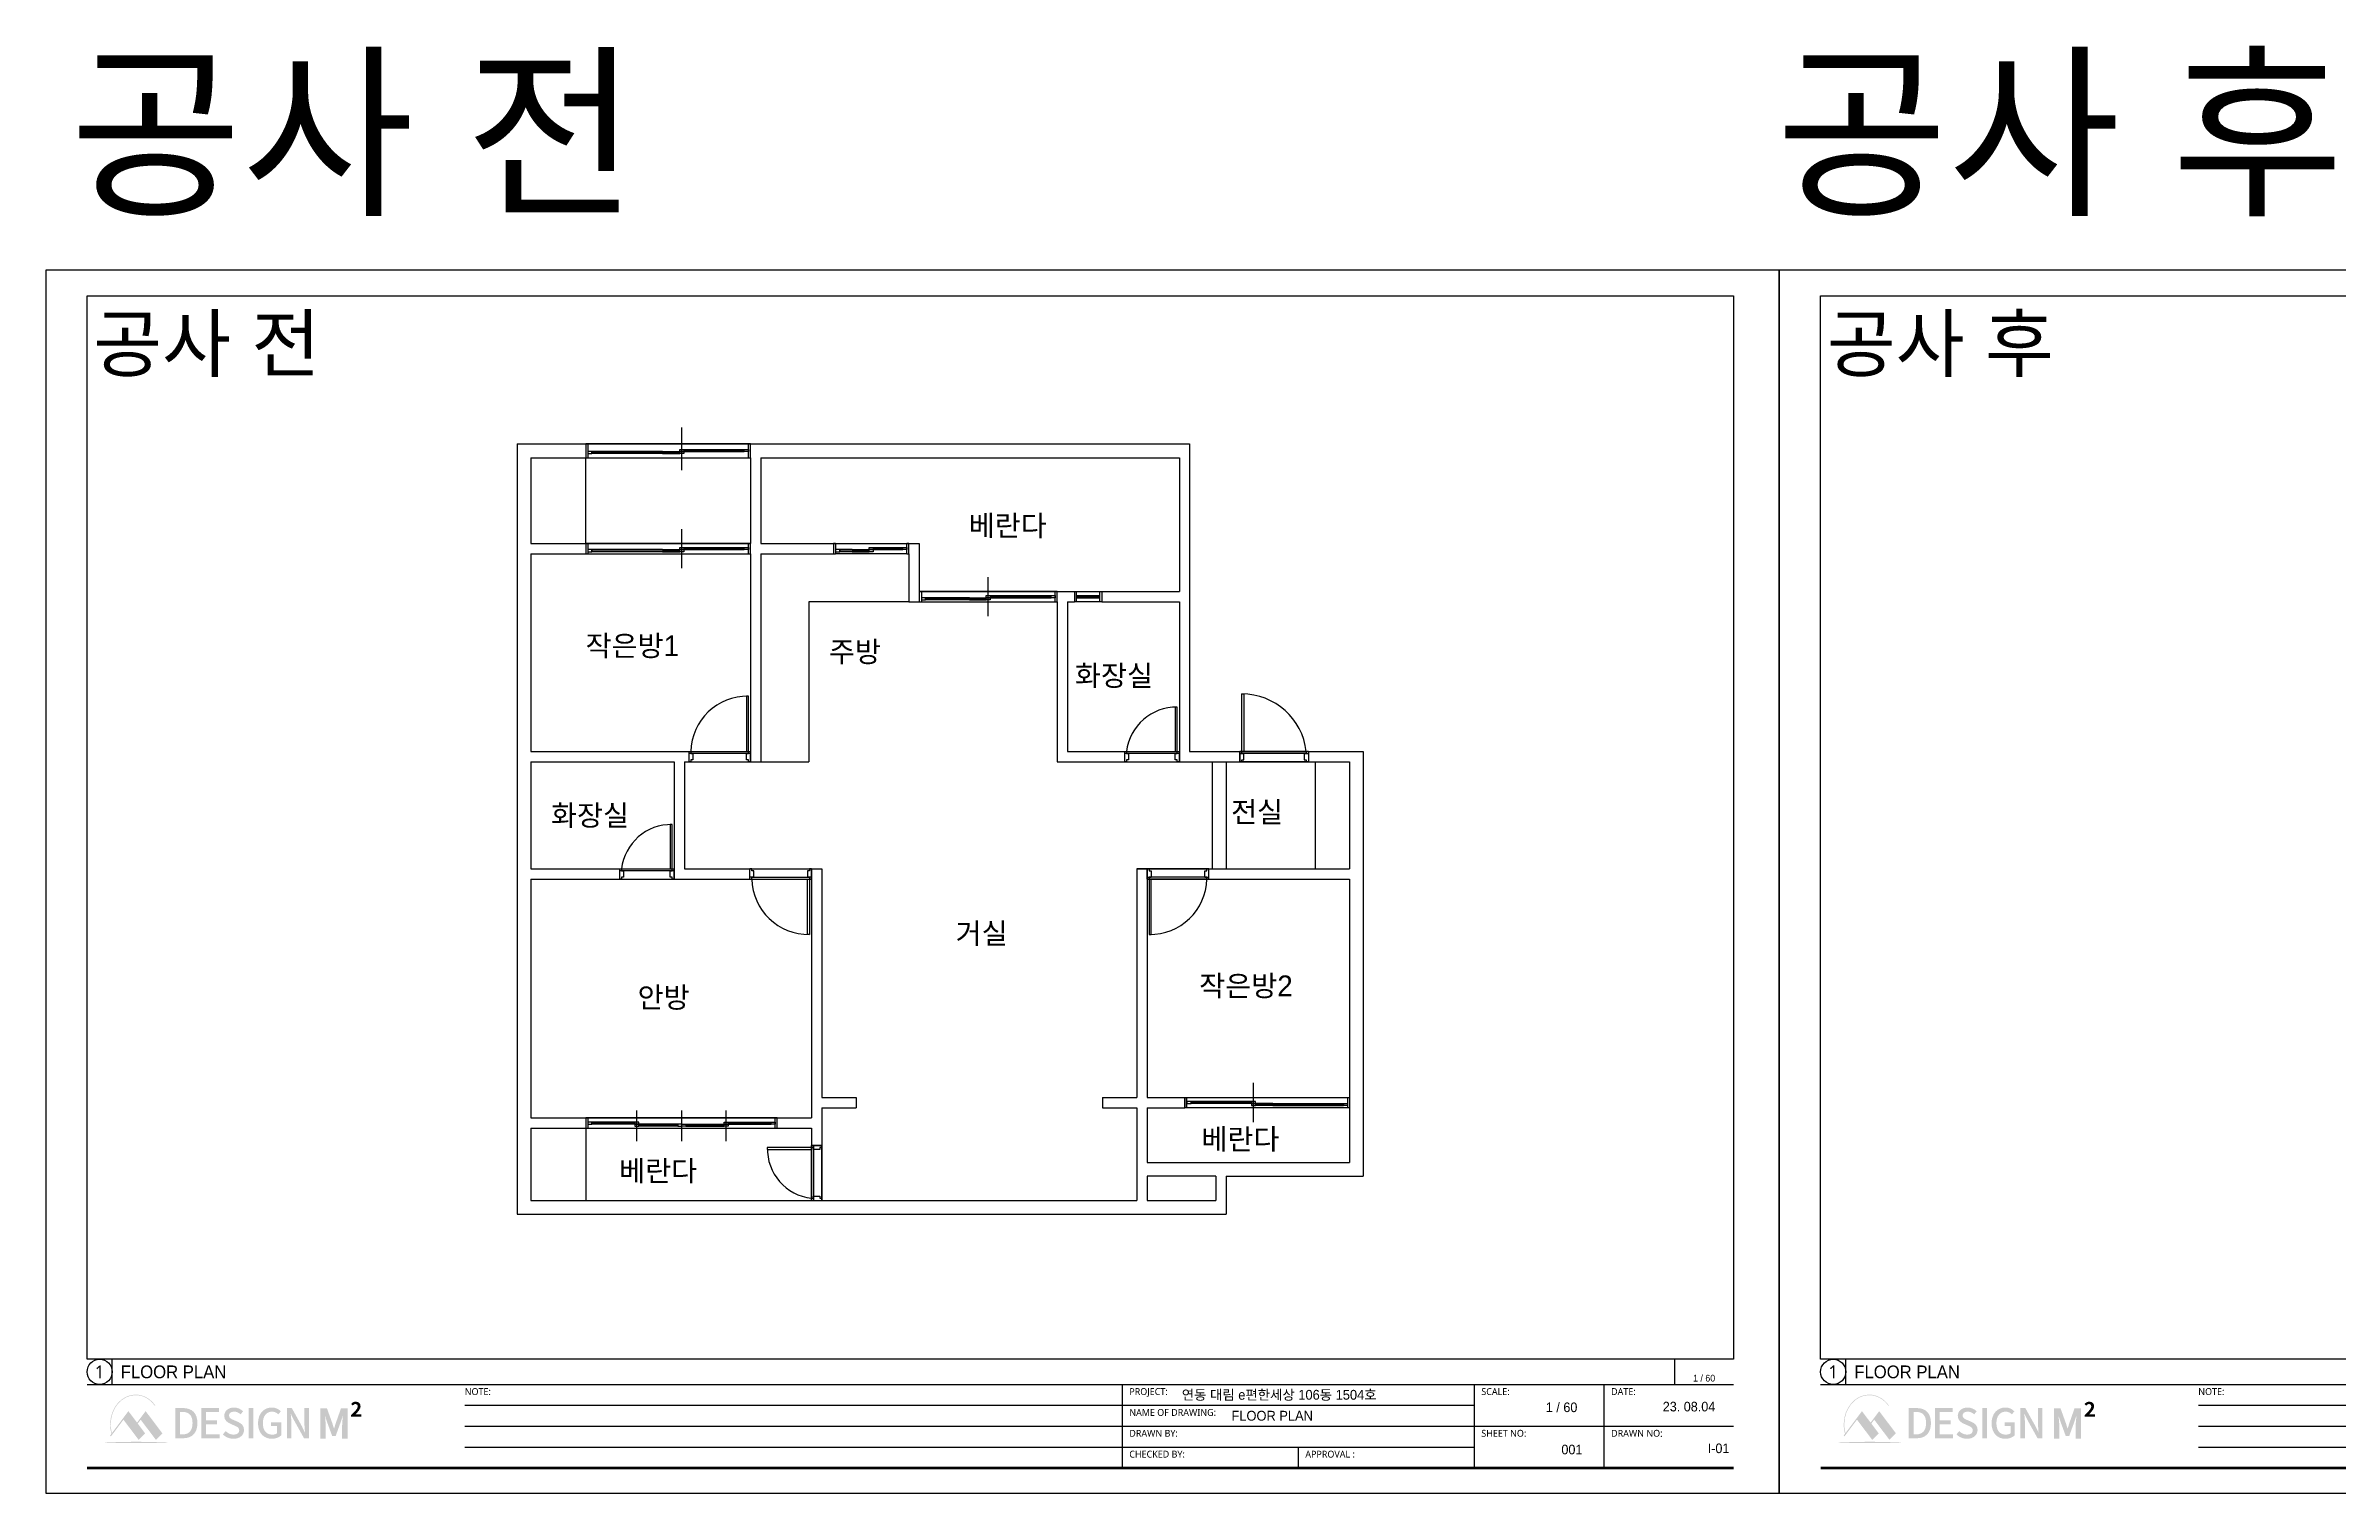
# Model space of a CAD drawing. Header units: millimetres. Extents: x 0 to 400063, y 963 to 238763.
# Drawn here: x 66179 to 99529, y 146248 to 167337 of the extents above; entities that cross this region are included whole.
import ezdxf
from ezdxf.enums import TextEntityAlignment as Align

# ---------------------------------------------------------------- set-up
doc = ezdxf.new("R2010")
doc.units = ezdxf.units.MM
doc.header["$LTSCALE"] = 40
doc.linetypes.add('HIDDEN', pattern=[2, 1, -1])
doc.layers.get('Defpoints').update_dxf_attribs({"color": 249})
for name, color, linetype in [('01-FUR', 6, 'Continuous'), ('3TXT', 3, 'Continuous'), ('DWG', 7, 'Continuous'), ('FORTXT', 6, 'Continuous'), ('GPG-TEXT', 3, 'Continuous'), ('sheet', 7, 'Continuous'), ('가구', 30, 'Continuous'), ('건축벽체', 2, 'Continuous'), ('문자', 7, 'Continuous'), ('창호', 4, 'Continuous')]:
    doc.layers.add(name, color=color, linetype=linetype)
doc.styles.add('마감재', font='stylu.ttf')
doc.styles.add('맑은고딕', font='malgun.ttf')
doc.styles.add('울릉도L', font='HYWULM.TTF')
doc.styles.add('이윤정', font='HMKMMAG.TTF')

msp = doc.modelspace()

# ---------------------------------------------------------------- texts
at = {"layer": '3TXT', "linetype": 'Continuous', "style": '마감재'}
for s, height, p in [('공사 전', 2000, (66529.1, 165067.4)), ('공사 후', 2000, (91393, 165067.4)), ('공사 전', 800, (66871.1, 162598.7)), ('공사 후', 800, (92134.2, 162598.7))]:
    msp.add_text(s, height=height, dxfattribs=at).set_placement(p)
at = {"layer": 'GPG-TEXT', "color": 7, "linetype": 'HIDDEN', "style": '맑은고딕'}
for p in [(66964.9, 148016.5), (92227.9, 148016.5)]:
    msp.add_text('1', height=185.7, dxfattribs=at).set_placement(p, align=Align.MIDDLE_CENTER)
at = {"layer": 'sheet', "color": 7, "style": '울릉도L'}
for p in [(67271.9, 148016.5), (92534.9, 148016.5)]:
    msp.add_text('FLOOR PLAN', height=185.67, dxfattribs=at).set_placement(p, align=Align.MIDDLE_LEFT)
at = {"layer": 'sheet', "color": 6}
for s, height, style, p in [('NOTE:', 100.04, '맑은고딕', (72284.7, 147679.4)), ('PROJECT:', 100.04, '맑은고딕', (81969.6, 147679.4)), ('SCALE:', 100.04, '맑은고딕', (87099.7, 147679.4)), ('DATE:', 100.04, '맑은고딕', (88990.9, 147679.4)), ('NOTE:', 100.04, '맑은고딕', (97547.7, 147679.4)), ('NAME OF DRAWING:', 100.036, '맑은고딕', (81969.6, 147375.5)), ('1 / 60', 140.29, '울릉도L', (88039.9, 147430.1)), ('23. 08.04', 140.29, '울릉도L', (89743.7, 147440.4)), ('DRAWN BY:', 100.04, '맑은고딕', (81969.6, 147071.5)), ('SHEET NO:', 100.04, '맑은고딕', (87099.7, 147071.5)), ('DRAWN NO:', 100.04, '맑은고딕', (88990.9, 147071.5)), ('CHECKED BY:', 100.036, '맑은고딕', (81969.6, 146767.5)), ('APPROVAL :', 100.04, '맑은고딕', (84534.6, 146767.5)), ('001', 140.29, '울릉도L', (88266.5, 146815))]:
    msp.add_text(s, height=height, dxfattribs=dict(at, style=style)).set_placement(p)
at = {"layer": 'sheet', "color": 6, "style": '울릉도L'}
for s, height, p in [('연동 대림 e편한세상 106동 1504호', 143.175, (82734.8, 147682.4)), ('FLOOR PLAN', 143.17, (83458.7, 147377.3))]:
    msp.add_text(s, height=height, dxfattribs=at).set_placement(p, align=Align.MIDDLE_LEFT)
at = {"layer": 'sheet', "color": 7, "style": '울릉도L'}
msp.add_text('1 / 60', height=98.44, dxfattribs=at).set_placement((90346.6, 147924.9), align=Align.MIDDLE_CENTER)
at = {"layer": 'sheet', "color": 6, "style": '울릉도L'}
msp.add_text('I-01', height=140.29, dxfattribs=at).set_placement((90715, 146832.5), align=Align.RIGHT)
at = {"layer": '문자', "char_height": 302.4, "attachment_point": 3, "style": '이윤정'}
for s, insert in [('베란다', (80766.9, 160497.8)), ('작은방1', (75409.2, 158746.6)), ('주방', (78350.9, 158659)), ('화장실', (82315.3, 158312.8)), ('화장실', (74680.7, 156276.6)), ('전실', (84211.2, 156324)), ('거실', (80197.6, 154558.1)), ('작은방2', (84350.9, 153792)), ('안방', (75562.5, 153624.1)), ('베란다', (84157.8, 151557.6)), ('베란다', (75673.3, 151096.2))]:
    msp.add_mtext_dynamic_manual_height_columns(s, width=2218.071, gutter_width=750, heights=[1015.9], dxfattribs=dict(at, insert=insert))

# ---------------------------------------------------------------- hatches: boundary and pattern name
at = {"layer": 'DWG'}
h = msp.add_hatch(color=8, dxfattribs=at)
h.dxf.hatch_style = 2
edge = h.paths.add_edge_path()
edge.add_spline(control_points=[(67118.2, 147086.3), (67118.2, 147086.3), (67127, 147079.3), (67127, 147079.3), (67127.6, 147078.8), (67128.4, 147078.6), (67129.2, 147078.7), (67130, 147078.8), (67130.7, 147079.2), (67131.2, 147079.9), (67131.2, 147079.9), (67311.1, 147319.5), (67311.1, 147319.5), (67311.1, 147319.5), (67531.2, 147028.8), (67531.2, 147028.8), (67531.7, 147028.1), (67532.5, 147027.7), (67533.4, 147027.7), (67533.4, 147027.7), (67533.5, 147027.7), (67533.5, 147027.7), (67534.3, 147027.7), (67535.1, 147028), (67535.6, 147028.5), (67535.6, 147028.5), (67625.6, 147118.8), (67625.6, 147118.8), (67626.6, 147119.9), (67626.7, 147121.5), (67625.8, 147122.7), (67625.8, 147122.7), (67520, 147263.1), (67520, 147263.1), (67520, 147263.1), (67562.4, 147319.5), (67562.4, 147319.5), (67562.4, 147319.5), (67782.4, 147028.8), (67782.4, 147028.8), (67782.9, 147028.1), (67783.7, 147027.7), (67784.6, 147027.7), (67784.6, 147027.7), (67784.7, 147027.7), (67784.8, 147027.7), (67785.6, 147027.7), (67786.3, 147028), (67786.9, 147028.5), (67786.9, 147028.5), (67876.8, 147118.8), (67876.8, 147118.8), (67877.8, 147119.9), (67878, 147121.5), (67877.1, 147122.7), (67877.1, 147122.7), (67637, 147441.1), (67637, 147441.1), (67636.5, 147441.9), (67635.6, 147442.3), (67634.7, 147442.3), (67634.7, 147442.3), (67634.7, 147442.3), (67634.7, 147442.3), (67633.8, 147442.3), (67632.9, 147441.9), (67632.3, 147441.1), (67632.3, 147441.1), (67509.3, 147277.3), (67509.3, 147277.3), (67509.3, 147277.3), (67385.8, 147441.1), (67385.8, 147441.1), (67385.2, 147441.9), (67384.4, 147442.3), (67383.5, 147442.3), (67383.5, 147442.3), (67383.5, 147442.3), (67383.5, 147442.3), (67382.5, 147442.3), (67381.7, 147441.9), (67381.1, 147441.1), (67381.1, 147441.1), (67143.2, 147124.3), (67143.2, 147124.3), (67132.1, 147165.6), (67126.4, 147208.7), (67126.4, 147252.4), (67126.4, 147486.5), (67288.7, 147677), (67488.3, 147677), (67596.2, 147677), (67697.7, 147621.1), (67766.8, 147523.7), (67767.3, 147523), (67768.2, 147522.8), (67768.9, 147523.3), (67768.9, 147523.3), (67773.7, 147526.5), (67773.7, 147526.5), (67774.1, 147526.8), (67774.3, 147527.1), (67774.4, 147527.5), (67774.4, 147527.8), (67774.3, 147528.2), (67774.1, 147528.5), (67703.4, 147628.4), (67599.2, 147685.6), (67488.3, 147685.6), (67283.8, 147685.6), (67117.5, 147491.3), (67117.5, 147252.4), (67117.5, 147205.5), (67123.9, 147159.4), (67136.4, 147115.3), (67136.4, 147115.3), (67117.7, 147090.4), (67117.7, 147090.4), (67116.7, 147089.1), (67117, 147087.3), (67118.2, 147086.3)], knot_values=[0, 0, 0, 0, 1, 1, 1, 2, 2, 2, 3, 3, 3, 4, 4, 4, 5, 5, 5, 6, 6, 6, 7, 7, 7, 8, 8, 8, 9, 9, 9, 10, 10, 10, 11, 11, 11, 12, 12, 12, 13, 13, 13, 14, 14, 14, 15, 15, 15, 16, 16, 16, 17, 17, 17, 18, 18, 18, 19, 19, 19, 20, 20, 20, 21, 21, 21, 22, 22, 22, 23, 23, 23, 24, 24, 24, 25, 25, 25, 26, 26, 26, 27, 27, 27, 28, 28, 28, 29, 29, 29, 30, 30, 30, 31, 31, 31, 32, 32, 32, 33, 33, 33, 34, 34, 34, 35, 35, 35, 36, 36, 36, 37, 37, 37, 38, 38, 38, 39, 39, 39, 40, 40, 40, 40], degree=3, periodic=0)
h = msp.add_hatch(color=8, dxfattribs=at)
h.dxf.hatch_style = 2
edge = h.paths.add_edge_path()
edge.add_spline(control_points=[(68066.3, 147489.4), (68066.3, 147489.4), (68179.2, 147489.4), (68179.2, 147489.4), (68312.8, 147489.4), (68389, 147414.2), (68389, 147270.9), (68389, 147128.2), (68312.8, 147049.4), (68182.7, 147049.4), (68182.7, 147049.4), (68066.3, 147049.4), (68066.3, 147049.4), (68066.3, 147049.4), (68066.3, 147489.4), (68066.3, 147489.4)], knot_values=[0, 0, 0, 0, 1, 1, 1, 2, 2, 2, 3, 3, 3, 4, 4, 4, 5, 5, 5, 5], degree=3, periodic=0)
edge = h.paths.add_edge_path()
edge.add_spline(control_points=[(68174.5, 147106.1), (68267.9, 147106.1), (68318.1, 147161.6), (68318.1, 147270.9), (68318.1, 147380.7), (68267.9, 147432.7), (68174.5, 147432.7), (68174.5, 147432.7), (68134.9, 147432.7), (68134.9, 147432.7), (68134.9, 147432.7), (68134.9, 147106.1), (68134.9, 147106.1), (68134.9, 147106.1), (68174.5, 147106.1), (68174.5, 147106.1)], knot_values=[0, 0, 0, 0, 1, 1, 1, 2, 2, 2, 3, 3, 3, 4, 4, 4, 5, 5, 5, 5], degree=3, periodic=0)
h = msp.add_hatch(color=8, dxfattribs=at)
h.dxf.hatch_style = 2
h.paths.add_polyline_path([(68447.4, 147489.4), (68704.6, 147489.4), (68704.6, 147430.9), (68516, 147430.9), (68516, 147308.5), (68675.6, 147308.5), (68675.6, 147250), (68516, 147250), (68516, 147107.9), (68711.1, 147107.9), (68711.1, 147049.4), (68447.4, 147049.4)])
h = msp.add_hatch(color=8, dxfattribs=at)
h.dxf.hatch_style = 2
edge = h.paths.add_edge_path()
edge.add_spline(control_points=[(68760.5, 147106.1), (68760.5, 147106.1), (68800.7, 147153.9), (68800.7, 147153.9), (68832, 147122.2), (68874.6, 147101.9), (68916.5, 147101.9), (68969.2, 147101.9), (68998.7, 147127), (68998.7, 147164), (68998.7, 147204), (68969.2, 147216.5), (68929, 147234.5), (68929, 147234.5), (68868.7, 147260.7), (68868.7, 147260.7), (68826.7, 147278.6), (68780, 147312.1), (68780, 147376), (68780, 147445.2), (68840.3, 147497.2), (68923, 147497.2), (68973.9, 147497.2), (69021.8, 147475.7), (69054.9, 147441.6), (69054.9, 147441.6), (69018.8, 147397.5), (69018.8, 147397.5), (68991.6, 147421.9), (68961.5, 147436.9), (68923, 147436.9), (68878.7, 147436.9), (68849.7, 147415.4), (68849.7, 147380.7), (68849.7, 147342.5), (68884.6, 147328.2), (68920.1, 147313.9), (68920.1, 147313.9), (68979.8, 147288.2), (68979.8, 147288.2), (69031.2, 147266.1), (69068.5, 147233.9), (69068.5, 147169.4), (69068.5, 147098.9), (69010.5, 147041.6), (68915.4, 147041.6), (68855.7, 147041.6), (68800.1, 147065.5), (68760.5, 147106.1)], knot_values=[0, 0, 0, 0, 1, 1, 1, 2, 2, 2, 3, 3, 3, 4, 4, 4, 5, 5, 5, 6, 6, 6, 7, 7, 7, 8, 8, 8, 9, 9, 9, 10, 10, 10, 11, 11, 11, 12, 12, 12, 13, 13, 13, 14, 14, 14, 15, 15, 15, 16, 16, 16, 16], degree=3, periodic=0)
h = msp.add_hatch(color=8, dxfattribs=at)
h.dxf.hatch_style = 2
h.paths.add_polyline_path([(69136.1, 147489.4), (69204.7, 147489.4), (69204.7, 147049.4), (69136.1, 147049.4)])
h = msp.add_hatch(color=8, dxfattribs=at)
h.dxf.hatch_style = 2
edge = h.paths.add_edge_path()
edge.add_spline(control_points=[(69272.4, 147267.9), (69272.4, 147411.2), (69359.9, 147497.2), (69475.1, 147497.2), (69536.6, 147497.2), (69578, 147469.7), (69604.6, 147441.6), (69604.6, 147441.6), (69567.9, 147397.5), (69567.9, 147397.5), (69546.1, 147419.5), (69519.5, 147436.9), (69477.5, 147436.9), (69396.5, 147436.9), (69342.7, 147373.6), (69342.7, 147270.3), (69342.7, 147165.8), (69390.6, 147101.9), (69480.5, 147101.9), (69507.1, 147101.9), (69533.7, 147109.7), (69549, 147123.4), (69549, 147123.4), (69549, 147226.7), (69549, 147226.7), (69549, 147226.7), (69462.7, 147226.7), (69462.7, 147226.7), (69462.7, 147226.7), (69462.7, 147283.4), (69462.7, 147283.4), (69462.7, 147283.4), (69611.1, 147283.4), (69611.1, 147283.4), (69611.1, 147283.4), (69611.1, 147093), (69611.1, 147093), (69582.1, 147063.7), (69533.1, 147041.6), (69473.4, 147041.6), (69357.5, 147041.6), (69272.4, 147124), (69272.4, 147267.9)], knot_values=[0, 0, 0, 0, 1, 1, 1, 2, 2, 2, 3, 3, 3, 4, 4, 4, 5, 5, 5, 6, 6, 6, 7, 7, 7, 8, 8, 8, 9, 9, 9, 10, 10, 10, 11, 11, 11, 12, 12, 12, 13, 13, 13, 14, 14, 14, 14], degree=3, periodic=0)
h = msp.add_hatch(color=8, dxfattribs=at)
h.dxf.hatch_style = 2
edge = h.paths.add_edge_path()
edge.add_spline(control_points=[(69693.9, 147489.4), (69693.9, 147489.4), (69764.2, 147489.4), (69764.2, 147489.4), (69764.2, 147489.4), (69908.4, 147230.9), (69908.4, 147230.9), (69908.4, 147230.9), (69953.9, 147137.7), (69953.9, 147137.7), (69953.9, 147137.7), (69956.9, 147137.7), (69956.9, 147137.7), (69953.3, 147183.1), (69948, 147236.3), (69948, 147284), (69948, 147284), (69948, 147489.4), (69948, 147489.4), (69948, 147489.4), (70013, 147489.4), (70013, 147489.4), (70013, 147489.4), (70013, 147049.4), (70013, 147049.4), (70013, 147049.4), (69942.7, 147049.4), (69942.7, 147049.4), (69942.7, 147049.4), (69798.5, 147308.5), (69798.5, 147308.5), (69798.5, 147308.5), (69753, 147400.4), (69753, 147400.4), (69753, 147400.4), (69750, 147400.4), (69750, 147400.4), (69753.6, 147355.1), (69758.9, 147304.3), (69758.9, 147256.5), (69758.9, 147256.5), (69758.9, 147049.4), (69758.9, 147049.4), (69758.9, 147049.4), (69693.9, 147049.4), (69693.9, 147049.4), (69693.9, 147049.4), (69693.9, 147489.4), (69693.9, 147489.4)], knot_values=[0, 0, 0, 0, 1, 1, 1, 2, 2, 2, 3, 3, 3, 4, 4, 4, 5, 5, 5, 6, 6, 6, 7, 7, 7, 8, 8, 8, 9, 9, 9, 10, 10, 10, 11, 11, 11, 12, 12, 12, 13, 13, 13, 14, 14, 14, 15, 15, 15, 16, 16, 16, 16], degree=3, periodic=0)
h = msp.add_hatch(color=8, dxfattribs=at)
h.dxf.hatch_style = 2
edge = h.paths.add_edge_path()
edge.add_spline(control_points=[(70180.7, 147484), (70180.7, 147484), (70277.7, 147484), (70277.7, 147484), (70277.7, 147484), (70352.1, 147276.8), (70352.1, 147276.8), (70361.6, 147249.4), (70369.9, 147220.1), (70378.8, 147192.1), (70378.8, 147192.1), (70381.7, 147192.1), (70381.7, 147192.1), (70391.2, 147220.1), (70398.8, 147249.4), (70408.3, 147276.8), (70408.3, 147276.8), (70481, 147484), (70481, 147484), (70481, 147484), (70577.9, 147484), (70577.9, 147484), (70577.9, 147484), (70577.9, 147041.6), (70577.9, 147041.6), (70577.9, 147041.6), (70498.1, 147041.6), (70498.1, 147041.6), (70498.1, 147041.6), (70498.1, 147226.1), (70498.1, 147226.1), (70498.1, 147267.9), (70504.7, 147329.4), (70509.4, 147371.2), (70509.4, 147371.2), (70506.4, 147371.2), (70506.4, 147371.2), (70506.4, 147371.2), (70471, 147267.3), (70471, 147267.3), (70471, 147267.3), (70403.6, 147081.6), (70403.6, 147081.6), (70403.6, 147081.6), (70353.3, 147081.6), (70353.3, 147081.6), (70353.3, 147081.6), (70285.4, 147267.3), (70285.4, 147267.3), (70285.4, 147267.3), (70250.5, 147371.2), (70250.5, 147371.2), (70250.5, 147371.2), (70248.1, 147371.2), (70248.1, 147371.2), (70252.3, 147329.4), (70259.3, 147267.9), (70259.3, 147226.1), (70259.3, 147226.1), (70259.3, 147041.6), (70259.3, 147041.6), (70259.3, 147041.6), (70180.7, 147041.6), (70180.7, 147041.6), (70180.7, 147041.6), (70180.7, 147484), (70180.7, 147484)], knot_values=[0, 0, 0, 0, 1, 1, 1, 2, 2, 2, 3, 3, 3, 4, 4, 4, 5, 5, 5, 6, 6, 6, 7, 7, 7, 8, 8, 8, 9, 9, 9, 10, 10, 10, 11, 11, 11, 12, 12, 12, 13, 13, 13, 14, 14, 14, 15, 15, 15, 16, 16, 16, 17, 17, 17, 18, 18, 18, 19, 19, 19, 20, 20, 20, 21, 21, 21, 22, 22, 22, 22], degree=3, periodic=0)
h = msp.add_hatch(color=8, dxfattribs=at)
h.dxf.hatch_style = 2
edge = h.paths.add_edge_path()
edge.add_spline(control_points=[(70629.8, 147387.4), (70687.1, 147442.6), (70724.8, 147480.4), (70724.8, 147512.5), (70724.8, 147534.4), (70713, 147547.6), (70691.9, 147547.6), (70675.8, 147547.6), (70662.7, 147536.8), (70651.4, 147524.5), (70651.4, 147524.5), (70627.7, 147548.5), (70627.7, 147548.5), (70647.9, 147570.4), (70667.5, 147582.4), (70697.5, 147582.4), (70739.1, 147582.4), (70766.7, 147555.7), (70766.7, 147514.9), (70766.7, 147477.1), (70732.3, 147438.1), (70693, 147396.7), (70704, 147397.9), (70718.6, 147399.1), (70729, 147399.1), (70729, 147399.1), (70777.1, 147399.1), (70777.1, 147399.1), (70777.1, 147399.1), (70777.1, 147361.9), (70777.1, 147361.9), (70777.1, 147361.9), (70629.8, 147361.9), (70629.8, 147361.9), (70629.8, 147361.9), (70629.8, 147387.4), (70629.8, 147387.4)], knot_values=[0, 0, 0, 0, 1, 1, 1, 2, 2, 2, 3, 3, 3, 4, 4, 4, 5, 5, 5, 6, 6, 6, 7, 7, 7, 8, 8, 8, 9, 9, 9, 10, 10, 10, 11, 11, 11, 12, 12, 12, 12], degree=3, periodic=0)
h = msp.add_hatch(color=8, dxfattribs=at)
h.dxf.hatch_style = 2
edge = h.paths.add_edge_path()
edge.add_spline(control_points=[(92381.3, 147086.3), (92381.3, 147086.3), (92390.1, 147079.3), (92390.1, 147079.3), (92390.7, 147078.8), (92391.5, 147078.6), (92392.3, 147078.7), (92393, 147078.8), (92393.8, 147079.2), (92394.2, 147079.9), (92394.2, 147079.9), (92574.2, 147319.5), (92574.2, 147319.5), (92574.2, 147319.5), (92794.2, 147028.8), (92794.2, 147028.8), (92794.8, 147028.1), (92795.5, 147027.7), (92796.4, 147027.7), (92796.5, 147027.7), (92796.5, 147027.7), (92796.6, 147027.7), (92797.4, 147027.7), (92798.1, 147028), (92798.7, 147028.5), (92798.7, 147028.5), (92888.6, 147118.8), (92888.6, 147118.8), (92889.7, 147119.9), (92889.8, 147121.5), (92888.9, 147122.7), (92888.9, 147122.7), (92783, 147263.1), (92783, 147263.1), (92783, 147263.1), (92825.4, 147319.5), (92825.4, 147319.5), (92825.4, 147319.5), (93045.5, 147028.8), (93045.5, 147028.8), (93046, 147028.1), (93046.8, 147027.7), (93047.6, 147027.7), (93047.7, 147027.7), (93047.8, 147027.7), (93047.8, 147027.7), (93048.6, 147027.7), (93049.4, 147028), (93049.9, 147028.5), (93049.9, 147028.5), (93139.9, 147118.8), (93139.9, 147118.8), (93140.9, 147119.9), (93141, 147121.5), (93140.1, 147122.7), (93140.1, 147122.7), (92900.1, 147441.1), (92900.1, 147441.1), (92899.5, 147441.9), (92898.6, 147442.3), (92897.7, 147442.3), (92897.7, 147442.3), (92897.7, 147442.3), (92897.7, 147442.3), (92896.8, 147442.3), (92895.9, 147441.9), (92895.4, 147441.1), (92895.4, 147441.1), (92772.3, 147277.3), (92772.3, 147277.3), (92772.3, 147277.3), (92648.9, 147441.1), (92648.9, 147441.1), (92648.3, 147441.9), (92647.4, 147442.3), (92646.5, 147442.3), (92646.5, 147442.3), (92646.5, 147442.3), (92646.5, 147442.3), (92645.6, 147442.3), (92644.7, 147441.9), (92644.1, 147441.1), (92644.1, 147441.1), (92406.2, 147124.3), (92406.2, 147124.3), (92395.1, 147165.6), (92389.4, 147208.7), (92389.4, 147252.4), (92389.4, 147486.5), (92551.8, 147677), (92751.4, 147677), (92859.3, 147677), (92960.8, 147621.1), (93029.9, 147523.7), (93030.3, 147523), (93031.2, 147522.8), (93031.9, 147523.3), (93031.9, 147523.3), (93036.8, 147526.5), (93036.8, 147526.5), (93037.1, 147526.8), (93037.3, 147527.1), (93037.4, 147527.5), (93037.5, 147527.8), (93037.4, 147528.2), (93037.2, 147528.5), (92966.4, 147628.4), (92862.2, 147685.6), (92751.4, 147685.6), (92546.9, 147685.6), (92380.5, 147491.3), (92380.5, 147252.4), (92380.5, 147205.5), (92386.9, 147159.4), (92399.5, 147115.3), (92399.5, 147115.3), (92380.7, 147090.4), (92380.7, 147090.4), (92379.8, 147089.1), (92380, 147087.3), (92381.3, 147086.3)], knot_values=[0, 0, 0, 0, 1, 1, 1, 2, 2, 2, 3, 3, 3, 4, 4, 4, 5, 5, 5, 6, 6, 6, 7, 7, 7, 8, 8, 8, 9, 9, 9, 10, 10, 10, 11, 11, 11, 12, 12, 12, 13, 13, 13, 14, 14, 14, 15, 15, 15, 16, 16, 16, 17, 17, 17, 18, 18, 18, 19, 19, 19, 20, 20, 20, 21, 21, 21, 22, 22, 22, 23, 23, 23, 24, 24, 24, 25, 25, 25, 26, 26, 26, 27, 27, 27, 28, 28, 28, 29, 29, 29, 30, 30, 30, 31, 31, 31, 32, 32, 32, 33, 33, 33, 34, 34, 34, 35, 35, 35, 36, 36, 36, 37, 37, 37, 38, 38, 38, 39, 39, 39, 40, 40, 40, 40], degree=3, periodic=0)
h = msp.add_hatch(color=8, dxfattribs=at)
h.dxf.hatch_style = 2
edge = h.paths.add_edge_path()
edge.add_spline(control_points=[(93329.3, 147489.4), (93329.3, 147489.4), (93442.2, 147489.4), (93442.2, 147489.4), (93575.8, 147489.4), (93652.1, 147414.2), (93652.1, 147270.9), (93652.1, 147128.2), (93575.8, 147049.4), (93445.8, 147049.4), (93445.8, 147049.4), (93329.3, 147049.4), (93329.3, 147049.4), (93329.3, 147049.4), (93329.3, 147489.4), (93329.3, 147489.4)], knot_values=[0, 0, 0, 0, 1, 1, 1, 2, 2, 2, 3, 3, 3, 4, 4, 4, 5, 5, 5, 5], degree=3, periodic=0)
edge = h.paths.add_edge_path()
edge.add_spline(control_points=[(93437.5, 147106.1), (93530.9, 147106.1), (93581.1, 147161.6), (93581.1, 147270.9), (93581.1, 147380.7), (93530.9, 147432.7), (93437.5, 147432.7), (93437.5, 147432.7), (93397.9, 147432.7), (93397.9, 147432.7), (93397.9, 147432.7), (93397.9, 147106.1), (93397.9, 147106.1), (93397.9, 147106.1), (93437.5, 147106.1), (93437.5, 147106.1)], knot_values=[0, 0, 0, 0, 1, 1, 1, 2, 2, 2, 3, 3, 3, 4, 4, 4, 5, 5, 5, 5], degree=3, periodic=0)
h = msp.add_hatch(color=8, dxfattribs=at)
h.dxf.hatch_style = 2
h.paths.add_polyline_path([(93710.5, 147489.4), (93967.6, 147489.4), (93967.6, 147430.9), (93779, 147430.9), (93779, 147308.5), (93938.6, 147308.5), (93938.6, 147250), (93779, 147250), (93779, 147107.9), (93974.1, 147107.9), (93974.1, 147049.4), (93710.5, 147049.4)])
h = msp.add_hatch(color=8, dxfattribs=at)
h.dxf.hatch_style = 2
edge = h.paths.add_edge_path()
edge.add_spline(control_points=[(94023.5, 147106.1), (94023.5, 147106.1), (94063.7, 147153.9), (94063.7, 147153.9), (94095.1, 147122.2), (94137.6, 147101.9), (94179.6, 147101.9), (94232.2, 147101.9), (94261.7, 147127), (94261.7, 147164), (94261.7, 147204), (94232.2, 147216.5), (94192, 147234.5), (94192, 147234.5), (94131.7, 147260.7), (94131.7, 147260.7), (94089.7, 147278.6), (94043, 147312.1), (94043, 147376), (94043, 147445.2), (94103.3, 147497.2), (94186.1, 147497.2), (94236.9, 147497.2), (94284.8, 147475.7), (94317.9, 147441.6), (94317.9, 147441.6), (94281.8, 147397.5), (94281.8, 147397.5), (94254.7, 147421.9), (94224.5, 147436.9), (94186.1, 147436.9), (94141.8, 147436.9), (94112.8, 147415.4), (94112.8, 147380.7), (94112.8, 147342.5), (94147.7, 147328.2), (94183.1, 147313.9), (94183.1, 147313.9), (94242.8, 147288.2), (94242.8, 147288.2), (94294.3, 147266.1), (94331.5, 147233.9), (94331.5, 147169.4), (94331.5, 147098.9), (94273.6, 147041.6), (94178.4, 147041.6), (94118.7, 147041.6), (94063.1, 147065.5), (94023.5, 147106.1)], knot_values=[0, 0, 0, 0, 1, 1, 1, 2, 2, 2, 3, 3, 3, 4, 4, 4, 5, 5, 5, 6, 6, 6, 7, 7, 7, 8, 8, 8, 9, 9, 9, 10, 10, 10, 11, 11, 11, 12, 12, 12, 13, 13, 13, 14, 14, 14, 15, 15, 15, 16, 16, 16, 16], degree=3, periodic=0)
h = msp.add_hatch(color=8, dxfattribs=at)
h.dxf.hatch_style = 2
h.paths.add_polyline_path([(94399.2, 147489.4), (94467.8, 147489.4), (94467.8, 147049.4), (94399.2, 147049.4)])
h = msp.add_hatch(color=8, dxfattribs=at)
h.dxf.hatch_style = 2
edge = h.paths.add_edge_path()
edge.add_spline(control_points=[(94535.4, 147267.9), (94535.4, 147411.2), (94622.9, 147497.2), (94738.2, 147497.2), (94799.7, 147497.2), (94841, 147469.7), (94867.6, 147441.6), (94867.6, 147441.6), (94831, 147397.5), (94831, 147397.5), (94809.1, 147419.5), (94782.5, 147436.9), (94740.6, 147436.9), (94659.6, 147436.9), (94605.8, 147373.6), (94605.8, 147270.3), (94605.8, 147165.8), (94653.7, 147101.9), (94743.5, 147101.9), (94770.1, 147101.9), (94796.7, 147109.7), (94812.1, 147123.4), (94812.1, 147123.4), (94812.1, 147226.7), (94812.1, 147226.7), (94812.1, 147226.7), (94725.8, 147226.7), (94725.8, 147226.7), (94725.8, 147226.7), (94725.8, 147283.4), (94725.8, 147283.4), (94725.8, 147283.4), (94874.1, 147283.4), (94874.1, 147283.4), (94874.1, 147283.4), (94874.1, 147093), (94874.1, 147093), (94845.2, 147063.7), (94796.1, 147041.6), (94736.4, 147041.6), (94620.6, 147041.6), (94535.4, 147124), (94535.4, 147267.9)], knot_values=[0, 0, 0, 0, 1, 1, 1, 2, 2, 2, 3, 3, 3, 4, 4, 4, 5, 5, 5, 6, 6, 6, 7, 7, 7, 8, 8, 8, 9, 9, 9, 10, 10, 10, 11, 11, 11, 12, 12, 12, 13, 13, 13, 14, 14, 14, 14], degree=3, periodic=0)
h = msp.add_hatch(color=8, dxfattribs=at)
h.dxf.hatch_style = 2
edge = h.paths.add_edge_path()
edge.add_spline(control_points=[(94956.9, 147489.4), (94956.9, 147489.4), (95027.2, 147489.4), (95027.2, 147489.4), (95027.2, 147489.4), (95171.5, 147230.9), (95171.5, 147230.9), (95171.5, 147230.9), (95217, 147137.7), (95217, 147137.7), (95217, 147137.7), (95219.9, 147137.7), (95219.9, 147137.7), (95216.4, 147183.1), (95211.1, 147236.3), (95211.1, 147284), (95211.1, 147284), (95211.1, 147489.4), (95211.1, 147489.4), (95211.1, 147489.4), (95276.1, 147489.4), (95276.1, 147489.4), (95276.1, 147489.4), (95276.1, 147049.4), (95276.1, 147049.4), (95276.1, 147049.4), (95205.8, 147049.4), (95205.8, 147049.4), (95205.8, 147049.4), (95061.5, 147308.5), (95061.5, 147308.5), (95061.5, 147308.5), (95016, 147400.4), (95016, 147400.4), (95016, 147400.4), (95013.1, 147400.4), (95013.1, 147400.4), (95016.6, 147355.1), (95021.9, 147304.3), (95021.9, 147256.5), (95021.9, 147256.5), (95021.9, 147049.4), (95021.9, 147049.4), (95021.9, 147049.4), (94956.9, 147049.4), (94956.9, 147049.4), (94956.9, 147049.4), (94956.9, 147489.4), (94956.9, 147489.4)], knot_values=[0, 0, 0, 0, 1, 1, 1, 2, 2, 2, 3, 3, 3, 4, 4, 4, 5, 5, 5, 6, 6, 6, 7, 7, 7, 8, 8, 8, 9, 9, 9, 10, 10, 10, 11, 11, 11, 12, 12, 12, 13, 13, 13, 14, 14, 14, 15, 15, 15, 16, 16, 16, 16], degree=3, periodic=0)
h = msp.add_hatch(color=8, dxfattribs=at)
h.dxf.hatch_style = 2
edge = h.paths.add_edge_path()
edge.add_spline(control_points=[(95443.8, 147484), (95443.8, 147484), (95540.7, 147484), (95540.7, 147484), (95540.7, 147484), (95615.2, 147276.8), (95615.2, 147276.8), (95624.7, 147249.4), (95632.9, 147220.1), (95641.8, 147192.1), (95641.8, 147192.1), (95644.7, 147192.1), (95644.7, 147192.1), (95654.2, 147220.1), (95661.9, 147249.4), (95671.4, 147276.8), (95671.4, 147276.8), (95744.1, 147484), (95744.1, 147484), (95744.1, 147484), (95841, 147484), (95841, 147484), (95841, 147484), (95841, 147041.6), (95841, 147041.6), (95841, 147041.6), (95761.2, 147041.6), (95761.2, 147041.6), (95761.2, 147041.6), (95761.2, 147226.1), (95761.2, 147226.1), (95761.2, 147267.9), (95767.7, 147329.4), (95772.4, 147371.2), (95772.4, 147371.2), (95769.5, 147371.2), (95769.5, 147371.2), (95769.5, 147371.2), (95734, 147267.3), (95734, 147267.3), (95734, 147267.3), (95666.6, 147081.6), (95666.6, 147081.6), (95666.6, 147081.6), (95616.4, 147081.6), (95616.4, 147081.6), (95616.4, 147081.6), (95548.4, 147267.3), (95548.4, 147267.3), (95548.4, 147267.3), (95513.5, 147371.2), (95513.5, 147371.2), (95513.5, 147371.2), (95511.2, 147371.2), (95511.2, 147371.2), (95515.3, 147329.4), (95522.4, 147267.9), (95522.4, 147226.1), (95522.4, 147226.1), (95522.4, 147041.6), (95522.4, 147041.6), (95522.4, 147041.6), (95443.8, 147041.6), (95443.8, 147041.6), (95443.8, 147041.6), (95443.8, 147484), (95443.8, 147484)], knot_values=[0, 0, 0, 0, 1, 1, 1, 2, 2, 2, 3, 3, 3, 4, 4, 4, 5, 5, 5, 6, 6, 6, 7, 7, 7, 8, 8, 8, 9, 9, 9, 10, 10, 10, 11, 11, 11, 12, 12, 12, 13, 13, 13, 14, 14, 14, 15, 15, 15, 16, 16, 16, 17, 17, 17, 18, 18, 18, 19, 19, 19, 20, 20, 20, 21, 21, 21, 22, 22, 22, 22], degree=3, periodic=0)
h = msp.add_hatch(color=8, dxfattribs=at)
h.dxf.hatch_style = 2
edge = h.paths.add_edge_path()
edge.add_spline(control_points=[(95892.8, 147387.4), (95950.1, 147442.6), (95987.9, 147480.4), (95987.9, 147512.5), (95987.9, 147534.4), (95976, 147547.6), (95954.9, 147547.6), (95938.9, 147547.6), (95925.8, 147536.8), (95914.5, 147524.5), (95914.5, 147524.5), (95890.7, 147548.5), (95890.7, 147548.5), (95910.9, 147570.4), (95930.5, 147582.4), (95960.5, 147582.4), (96002.1, 147582.4), (96029.8, 147555.7), (96029.8, 147514.9), (96029.8, 147477.1), (95995.3, 147438.1), (95956.1, 147396.7), (95967.1, 147397.9), (95981.6, 147399.1), (95992, 147399.1), (95992, 147399.1), (96040.2, 147399.1), (96040.2, 147399.1), (96040.2, 147399.1), (96040.2, 147361.9), (96040.2, 147361.9), (96040.2, 147361.9), (95892.8, 147361.9), (95892.8, 147361.9), (95892.8, 147361.9), (95892.8, 147387.4), (95892.8, 147387.4)], knot_values=[0, 0, 0, 0, 1, 1, 1, 2, 2, 2, 3, 3, 3, 4, 4, 4, 5, 5, 5, 6, 6, 6, 7, 7, 7, 8, 8, 8, 9, 9, 9, 10, 10, 10, 11, 11, 11, 12, 12, 12, 12], degree=3, periodic=0)
h = msp.add_hatch(color=8, dxfattribs=at)
h.dxf.hatch_style = 2
edge = h.paths.add_edge_path()
edge.add_spline(control_points=[(67497.4, 146997.6), (67268.6, 146997.6), (67044.7, 146986.3), (67044.7, 146986.3), (67044.7, 146986.3), (67044.7, 146980.4), (67044.7, 146980.4), (67044.7, 146980.4), (67950.1, 146980.4), (67950.1, 146980.4), (67950.1, 146980.4), (67950.1, 146986.3), (67950.1, 146986.3), (67950.1, 146986.3), (67726.2, 146997.6), (67497.4, 146997.6)], knot_values=[0, 0, 0, 0, 1, 1, 1, 2, 2, 2, 3, 3, 3, 4, 4, 4, 5, 5, 5, 5], degree=3, periodic=0)
h = msp.add_hatch(color=8, dxfattribs=at)
h.dxf.hatch_style = 2
edge = h.paths.add_edge_path()
edge.add_spline(control_points=[(92760.4, 146997.6), (92531.6, 146997.6), (92307.7, 146986.3), (92307.7, 146986.3), (92307.7, 146986.3), (92307.7, 146980.4), (92307.7, 146980.4), (92307.7, 146980.4), (93213.1, 146980.4), (93213.1, 146980.4), (93213.1, 146980.4), (93213.1, 146986.3), (93213.1, 146986.3), (93213.1, 146986.3), (92989.2, 146997.6), (92760.4, 146997.6)], knot_values=[0, 0, 0, 0, 1, 1, 1, 2, 2, 2, 3, 3, 3, 4, 4, 4, 5, 5, 5, 5], degree=3, periodic=0)

# ---------------------------------------------------------------- linework, layer by layer
at = {"color": 6}
for p, q in [((67148.1, 147833.3), (67148.1, 148199.7)), ((92411.1, 147833.3), (92411.1, 148199.7))]:
    msp.add_line(p, q, dxfattribs=at)
for centre in [(66964.9, 148016.5), (92227.9, 148016.5)]:
    msp.add_circle(centre, 183.2, dxfattribs=at)
at = {"layer": '01-FUR', "color": 140, "linetype": 'Continuous'}
for p, q in [((81864.3, 147833.3), (81864.3, 146617.3)), ((86994.4, 147833.3), (86994.4, 146617.3)), ((88885.6, 147833.3), (88885.6, 146617.3)), ((72288, 147529.3), (86994.4, 147529.3)), ((97551, 147529.3), (112257.4, 147529.3)), ((72288, 147225.3), (90776.9, 147225.3)), ((97551, 147225.3), (116039.9, 147225.3)), ((72288, 146921.3), (86994.4, 146921.3)), ((84429.4, 146921.3), (84429.4, 146617.3)), ((97551, 146921.3), (112257.4, 146921.3))]:
    msp.add_line(p, q, dxfattribs=at)
at = {"layer": 'Defpoints', "color": 9}
for points in [[(91442.3, 164068.5), (66179.3, 164068.5), (66179.3, 146248.5), (91442.3, 146248.5)], [(116705.4, 164068.5), (91442.3, 164068.5), (91442.3, 146248.5), (116705.4, 146248.5)]]:
    msp.add_lwpolyline(points, close=True, dxfattribs=at)
at = {"layer": 'Defpoints'}
for points in [[(66781.7, 163695.3), (90776.9, 163695.3), (90776.9, 148199.7), (66781.7, 148199.7)], [(92044.7, 163695.3), (116039.9, 163695.3), (116039.9, 148199.7), (92044.7, 148199.7)]]:
    msp.add_lwpolyline(points, close=True, dxfattribs=at)
at = {"layer": 'DWG', "color": 2, "const_width": 40.2}
for points in [[(90776.9, 146617.3), (66781.7, 146617.3)], [(116039.9, 146617.3), (92044.7, 146617.3)]]:
    msp.add_lwpolyline(points, dxfattribs=at)
at = {"layer": 'FORTXT', "color": 6}
for p, q in [((89916.2, 148199.7), (89916.2, 147833.3)), ((66781.7, 147833.3), (90776.9, 147833.3)), ((92044.7, 147833.3), (116039.9, 147833.3))]:
    msp.add_line(p, q, dxfattribs=at)
at = {"layer": '가구'}
for p, q in [((74049.1, 160085.7), (74049.1, 161335.7)), ((77299.1, 159235.7), (77299.1, 156905.7)), ((78759.1, 159235.7), (77299.1, 159235.7)), ((76599.1, 156905.7), (77299.1, 156905.7)), ((84679.1, 156905.7), (84679.1, 155345.7)), ((74049.1, 151565.7), (74049.1, 150515.7))]:
    msp.add_line(p, q, dxfattribs=at)
at = {"layer": '건축벽체'}
for p, q in [((73049.1, 161535.7), (73049.1, 150315.7)), ((73049.1, 161535.7), (82849.1, 161535.7)), ((82849.1, 161535.7), (82849.1, 157055.7)), ((73249.1, 161335.7), (73249.1, 160085.7)), ((73249.1, 161335.7), (76449.1, 161335.7)), ((76449.1, 161335.7), (76449.1, 160085.7)), ((76599.1, 161335.7), (76599.1, 160085.7)), ((76599.1, 161335.7), (82699.1, 161335.7)), ((82699.1, 161335.7), (82699.1, 159385.7)), ((73249.1, 160085.7), (76449.1, 160085.7)), ((76599.1, 160085.7), (77689.1, 160085.7)), ((78729.1, 160085.7), (78909.1, 160085.7)), ((78909.1, 160085.7), (78909.1, 159385.7)), ((73249.1, 159935.7), (73249.1, 157055.7)), ((73249.1, 159935.7), (76449.1, 159935.7)), ((76449.1, 159935.7), (76449.1, 157055.7)), ((76599.1, 159935.7), (76599.1, 156905.7)), ((76599.1, 159935.7), (77689.1, 159935.7)), ((78729.1, 159935.7), (78759.1, 159935.7)), ((78759.1, 159935.7), (78759.1, 159235.7)), ((78759.1, 159235.7), (80919.1, 159235.7)), ((78909.1, 159385.7), (81169.1, 159385.7)), ((80919.1, 159235.7), (80919.1, 156905.7)), ((81069.1, 159235.7), (81069.1, 157055.7)), ((81069.1, 159235.7), (81169.1, 159235.7)), ((81569.1, 159385.7), (82699.1, 159385.7)), ((81569.1, 159235.7), (82699.1, 159235.7)), ((82699.1, 159235.7), (82699.1, 157055.7)), ((73249.1, 157055.7), (75579.1, 157055.7)), ((73249.1, 156905.7), (73249.1, 155345.7)), ((73249.1, 156905.7), (75339.1, 156905.7)), ((75339.1, 156905.7), (75339.1, 155345.7)), ((75489.1, 156905.7), (75579.1, 156905.7)), ((75489.1, 156905.7), (75489.1, 155345.7)), ((76389.1, 157055.7), (76449.1, 157055.7)), ((76419.1, 156905.7), (76599.1, 156905.7)), ((80919.1, 156905.7), (81929.1, 156905.7)), ((81069.1, 157055.7), (81929.1, 157055.7)), ((82639.1, 157055.7), (82699.1, 157055.7)), ((82639.1, 157055.7), (82699.1, 157055.7)), ((82669.1, 156905.7), (82849.1, 156905.7)), ((82849.1, 157055.7), (85379.1, 157055.7)), ((82849.1, 156905.7), (85179.1, 156905.7)), ((83179.1, 156905.7), (83179.1, 155345.7)), ((83379.1, 156905.7), (83379.1, 155345.7)), ((83639.1, 157055.7), (83579.1, 157055.7)), ((83639.1, 157055.7), (83579.1, 157055.7)), ((85179.1, 156905.7), (85179.1, 155345.7)), ((85379.1, 157055.7), (85379.1, 150865.7)), ((73249.1, 155345.7), (74569.1, 155345.7)), ((73249.1, 155195.7), (73249.1, 151715.7)), ((73249.1, 155195.7), (74569.1, 155195.7)), ((75279.1, 155345.7), (75339.1, 155345.7)), ((75309.1, 155195.7), (76469.1, 155195.7)), ((75489.1, 155345.7), (76469.1, 155345.7)), ((77279.1, 155195.7), (77339.1, 155195.7)), ((77279.1, 155195.7), (77339.1, 155195.7)), ((77309.1, 155345.7), (77489.1, 155345.7)), ((77339.1, 155195.7), (77339.1, 151715.7)), ((77489.1, 155345.7), (77489.1, 152015.7)), ((82079.1, 155345.7), (82079.1, 152015.7)), ((82079.1, 155345.7), (85179.1, 155345.7)), ((82259.1, 155345.7), (82079.1, 155345.7)), ((82229.1, 155195.7), (82229.1, 152015.7)), ((82229.1, 155195.7), (85179.1, 155195.7)), ((82289.1, 155195.7), (82229.1, 155195.7)), ((82289.1, 155195.7), (82229.1, 155195.7)), ((85179.1, 155195.7), (85179.1, 151065.7)), ((77489.1, 152015.7), (77989.1, 152015.7)), ((77489.1, 151865.7), (77489.1, 150515.7)), ((77489.1, 151865.7), (77989.1, 151865.7)), ((77989.1, 152015.7), (77989.1, 151865.7)), ((81579.1, 152015.7), (81579.1, 151865.7)), ((81579.1, 152015.7), (82079.1, 152015.7)), ((81579.1, 151865.7), (82079.1, 151865.7)), ((82079.1, 151865.7), (82079.1, 150515.7)), ((82229.1, 152015.7), (82779.1, 152015.7)), ((82229.1, 151865.7), (82229.1, 151065.7)), ((82229.1, 151865.7), (82779.1, 151865.7)), ((82779.1, 152015.7), (82779.1, 151865.7)), ((73249.1, 151715.7), (77339.1, 151715.7)), ((73249.1, 151565.7), (73249.1, 150515.7)), ((73249.1, 151565.7), (77339.1, 151565.7)), ((77339.1, 151565.7), (77339.1, 150515.7)), ((77339.1, 151255.7), (77339.1, 151315.7)), ((82229.1, 151065.7), (83379.1, 151065.7)), ((82229.1, 150865.7), (82229.1, 150515.7)), ((83229.1, 150865.7), (82229.1, 150865.7)), ((83229.1, 150865.7), (83229.1, 150515.7)), ((83379.1, 151065.7), (85179.1, 151065.7)), ((83379.1, 150865.7), (83379.1, 150315.7)), ((83379.1, 150865.7), (85379.1, 150865.7)), ((73249.1, 150515.7), (77339.1, 150515.7)), ((77489.1, 150515.7), (82079.1, 150515.7)), ((82229.1, 150515.7), (83229.1, 150515.7)), ((73049.1, 150315.7), (83379.1, 150315.7))]:
    msp.add_line(p, q, dxfattribs=at)
at = {"layer": '창호'}
for p, q in [((75449.1, 161155.7), (75449.1, 161775.7)), ((76449.1, 161535.7), (74049.1, 161535.7)), ((74049.1, 161535.7), (74049.1, 161335.7)), ((74079.1, 161535.7), (74079.1, 161335.7)), ((74079.1, 161425.7), (74079.1, 161395.7)), ((74139.1, 161425.7), (74079.1, 161425.7)), ((74139.1, 161395.7), (74139.1, 161425.7)), ((74139.1, 161425.7), (74139.1, 161395.7)), ((74139.1, 161395.7), (74139.1, 161425.7)), ((75169.1, 161425.7), (74139.1, 161425.7)), ((75169.1, 161425.7), (75419.1, 161425.7)), ((75419.1, 161425.7), (75419.1, 161455.7)), ((75419.1, 161455.7), (75479.1, 161455.7)), ((75479.1, 161425.7), (75419.1, 161425.7)), ((75419.1, 161395.7), (75419.1, 161425.7)), ((75419.1, 161425.7), (75479.1, 161425.7)), ((75479.1, 161455.7), (75479.1, 161425.7)), ((75479.1, 161455.7), (76359.1, 161455.7)), ((76359.1, 161440.7), (75479.1, 161440.7)), ((75479.1, 161425.7), (76359.1, 161425.7)), ((75479.1, 161425.7), (75479.1, 161395.7)), ((76359.1, 161425.7), (76359.1, 161455.7)), ((76359.1, 161455.7), (76419.1, 161455.7)), ((76419.1, 161425.7), (76359.1, 161425.7)), ((76419.1, 161335.7), (76419.1, 161535.7)), ((76419.1, 161455.7), (76419.1, 161425.7)), ((76449.1, 161335.7), (76449.1, 161535.7)), ((74049.1, 161335.7), (76449.1, 161335.7)), ((74079.1, 161395.7), (74139.1, 161395.7)), ((74139.1, 161410.7), (75169.1, 161410.7)), ((75169.1, 161395.7), (74139.1, 161395.7)), ((75419.1, 161410.7), (75169.1, 161410.7)), ((75169.1, 161395.7), (75419.1, 161395.7)), ((75479.1, 161395.7), (75419.1, 161395.7)), ((76449.1, 160085.7), (74049.1, 160085.7)), ((74049.1, 160085.7), (74049.1, 159935.7)), ((74079.1, 160085.7), (74079.1, 159935.7)), ((75449.1, 159725.7), (75449.1, 160295.7)), ((76419.1, 159935.7), (76419.1, 160085.7)), ((76449.1, 159935.7), (76449.1, 160085.7)), ((77689.1, 160085.7), (77659.1, 160085.7)), ((77659.1, 160085.7), (77659.1, 159935.7)), ((77689.1, 160085.7), (77689.1, 159935.7)), ((77689.1, 160085.7), (78729.1, 160085.7)), ((78729.1, 159935.7), (78729.1, 160085.7)), ((78759.1, 160085.7), (78729.1, 160085.7)), ((78759.1, 159935.7), (78759.1, 160085.7)), ((74049.1, 159935.7), (76449.1, 159935.7)), ((74079.1, 159995.7), (74079.1, 159965.7)), ((74139.1, 159995.7), (74079.1, 159995.7)), ((74079.1, 159965.7), (74139.1, 159965.7)), ((74139.1, 159965.7), (74139.1, 159995.7)), ((74139.1, 159995.7), (74139.1, 159965.7)), ((74139.1, 159965.7), (74139.1, 159995.7)), ((75169.1, 159995.7), (74139.1, 159995.7)), ((74139.1, 159980.7), (75169.1, 159980.7)), ((75169.1, 159965.7), (74139.1, 159965.7)), ((75169.1, 159995.7), (75419.1, 159995.7)), ((75419.1, 159980.7), (75169.1, 159980.7)), ((75169.1, 159965.7), (75419.1, 159965.7)), ((75419.1, 159995.7), (75419.1, 160025.7)), ((75419.1, 160025.7), (75479.1, 160025.7)), ((75479.1, 159995.7), (75419.1, 159995.7)), ((75419.1, 159965.7), (75419.1, 159995.7)), ((75419.1, 159995.7), (75479.1, 159995.7)), ((75479.1, 159965.7), (75419.1, 159965.7)), ((75479.1, 160025.7), (75479.1, 159995.7)), ((75479.1, 160025.7), (76359.1, 160025.7)), ((76359.1, 160010.7), (75479.1, 160010.7)), ((75479.1, 159995.7), (76359.1, 159995.7)), ((75479.1, 159995.7), (75479.1, 159965.7)), ((76359.1, 159995.7), (76359.1, 160025.7)), ((76359.1, 160025.7), (76419.1, 160025.7)), ((76419.1, 159995.7), (76359.1, 159995.7)), ((76419.1, 160025.7), (76419.1, 159995.7)), ((77659.1, 159935.7), (77689.1, 159935.7)), ((77689.1, 159995.7), (77689.1, 159965.7)), ((77749.1, 159995.7), (77689.1, 159995.7)), ((77689.1, 159965.7), (77749.1, 159965.7)), ((78729.1, 159935.7), (77689.1, 159935.7)), ((77749.1, 159965.7), (77749.1, 159995.7)), ((77749.1, 159995.7), (77749.1, 159965.7)), ((77749.1, 159965.7), (77749.1, 159995.7)), ((77929.1, 159995.7), (77749.1, 159995.7)), ((77749.1, 159980.7), (77929.1, 159980.7)), ((77929.1, 159965.7), (77749.1, 159965.7)), ((77929.1, 159995.7), (78179.1, 159995.7)), ((78179.1, 159980.7), (77929.1, 159980.7)), ((77929.1, 159965.7), (78179.1, 159965.7)), ((78179.1, 159995.7), (78179.1, 160025.7)), ((78179.1, 160025.7), (78239.1, 160025.7)), ((78239.1, 159995.7), (78179.1, 159995.7)), ((78179.1, 159965.7), (78179.1, 159995.7)), ((78179.1, 159995.7), (78239.1, 159995.7)), ((78239.1, 159965.7), (78179.1, 159965.7)), ((78239.1, 160025.7), (78239.1, 159995.7)), ((78239.1, 160025.7), (78669.1, 160025.7)), ((78669.1, 160010.7), (78239.1, 160010.7)), ((78239.1, 159995.7), (78669.1, 159995.7)), ((78239.1, 159995.7), (78239.1, 159965.7)), ((78669.1, 159995.7), (78669.1, 160025.7)), ((78669.1, 160025.7), (78729.1, 160025.7)), ((78729.1, 159995.7), (78669.1, 159995.7)), ((78729.1, 160025.7), (78729.1, 159995.7)), ((78729.1, 159935.7), (78759.1, 159935.7)), ((79914.1, 159025.7), (79914.1, 159595.7)), ((80919.1, 159385.7), (78909.1, 159385.7)), ((78909.1, 159385.7), (78909.1, 159235.7)), ((78909.1, 159235.7), (80919.1, 159235.7)), ((78939.1, 159385.7), (78939.1, 159235.7)), ((78939.1, 159295.7), (78939.1, 159265.7)), ((78999.1, 159295.7), (78939.1, 159295.7)), ((78939.1, 159265.7), (78999.1, 159265.7)), ((78999.1, 159265.7), (78999.1, 159295.7)), ((78999.1, 159295.7), (78999.1, 159265.7)), ((78999.1, 159265.7), (78999.1, 159295.7)), ((79639.1, 159295.7), (78999.1, 159295.7)), ((78999.1, 159280.7), (79639.1, 159280.7)), ((79639.1, 159265.7), (78999.1, 159265.7)), ((79639.1, 159295.7), (79884.1, 159295.7)), ((79884.1, 159280.7), (79639.1, 159280.7)), ((79639.1, 159265.7), (79884.1, 159265.7)), ((79884.1, 159295.7), (79884.1, 159325.7)), ((79884.1, 159325.7), (79944.1, 159325.7)), ((79944.1, 159295.7), (79884.1, 159295.7)), ((79884.1, 159265.7), (79884.1, 159295.7)), ((79884.1, 159295.7), (79944.1, 159295.7)), ((79944.1, 159265.7), (79884.1, 159265.7)), ((79944.1, 159325.7), (79944.1, 159295.7)), ((79944.1, 159325.7), (80829.1, 159325.7)), ((80829.1, 159310.7), (79944.1, 159310.7)), ((79944.1, 159295.7), (80829.1, 159295.7)), ((79944.1, 159295.7), (79944.1, 159265.7)), ((80829.1, 159295.7), (80829.1, 159325.7)), ((80829.1, 159325.7), (80889.1, 159325.7)), ((80889.1, 159295.7), (80829.1, 159295.7)), ((80889.1, 159235.7), (80889.1, 159385.7)), ((80889.1, 159325.7), (80889.1, 159295.7)), ((80919.1, 159235.7), (80919.1, 159385.7)), ((81169.1, 159385.7), (81169.1, 159235.7)), ((81169.1, 159385.7), (81569.1, 159385.7)), ((81569.1, 159235.7), (81169.1, 159235.7)), ((81199.1, 159235.7), (81199.1, 159385.7)), ((81199.1, 159325.7), (81539.1, 159325.7)), ((81199.1, 159310.7), (81539.1, 159310.7)), ((81199.1, 159295.7), (81539.1, 159295.7)), ((81539.1, 159235.7), (81539.1, 159385.7)), ((81569.1, 159385.7), (81569.1, 159235.7)), ((76419.1, 157860.7), (76389.1, 157860.7)), ((76389.1, 157860.7), (76389.1, 157055.7)), ((76419.1, 157055.7), (76419.1, 157860.7)), ((83609.1, 157055.7), (83609.1, 157893.3)), ((83609.1, 157893.3), (83639.1, 157893.3)), ((83639.1, 157893.3), (83639.1, 157055.7)), ((82669.1, 157700.7), (82639.1, 157700.7)), ((82639.1, 157700.7), (82639.1, 157055.7)), ((82669.1, 157055.7), (82669.1, 157700.7)), ((75549.1, 157055.7), (75579.1, 157055.7)), ((75549.1, 157055.7), (75549.1, 156905.7)), ((76449.1, 157025.7), (75549.1, 157025.7)), ((75549.1, 156905.7), (75579.1, 156905.7)), ((75579.1, 156905.7), (75549.1, 156905.7)), ((75549.1, 156905.7), (75579.1, 156905.7)), ((75579.1, 157055.7), (75579.1, 157025.7)), ((75579.1, 157055.7), (76389.1, 157055.7)), ((75579.1, 157025.7), (75609.1, 157025.7)), ((75609.1, 156935.7), (75579.1, 156935.7)), ((75579.1, 156935.7), (75579.1, 156905.7)), ((75579.1, 156905.7), (76419.1, 156905.7)), ((75609.1, 157025.7), (75609.1, 156935.7)), ((76389.1, 157055.7), (76419.1, 157055.7)), ((76389.1, 156935.7), (76389.1, 157025.7)), ((76389.1, 157025.7), (76419.1, 157025.7)), ((76419.1, 156935.7), (76389.1, 156935.7)), ((76419.1, 157025.7), (76419.1, 157055.7)), ((76419.1, 157055.7), (76449.1, 157055.7)), ((76419.1, 156905.7), (76419.1, 156935.7)), ((76419.1, 156905.7), (76449.1, 156905.7)), ((76419.1, 156905.7), (76449.1, 156905.7)), ((76449.1, 156905.7), (76419.1, 156905.7)), ((76449.1, 156905.7), (76449.1, 157055.7)), ((76449.1, 157055.7), (76449.1, 156905.7)), ((76449.1, 157025.7), (76449.1, 156905.7)), ((81899.1, 157055.7), (81929.1, 157055.7)), ((81899.1, 157055.7), (81899.1, 156905.7)), ((81959.1, 157025.7), (81899.1, 157025.7)), ((81899.1, 156905.7), (81929.1, 156905.7)), ((81929.1, 156905.7), (81899.1, 156905.7)), ((81899.1, 156905.7), (81929.1, 156905.7)), ((81929.1, 157055.7), (81929.1, 157025.7)), ((81929.1, 157055.7), (82639.1, 157055.7)), ((81929.1, 157025.7), (81959.1, 157025.7)), ((81959.1, 156935.7), (81929.1, 156935.7)), ((81929.1, 156935.7), (81929.1, 156905.7)), ((81929.1, 156905.7), (82669.1, 156905.7)), ((81959.1, 157025.7), (81959.1, 156935.7)), ((82639.1, 157025.7), (81959.1, 157025.7)), ((82639.1, 157055.7), (82669.1, 157055.7)), ((82699.1, 157025.7), (82639.1, 157025.7)), ((82639.1, 156935.7), (82639.1, 157025.7)), ((82639.1, 157025.7), (82669.1, 157025.7)), ((82669.1, 156935.7), (82639.1, 156935.7)), ((82669.1, 157025.7), (82669.1, 157055.7)), ((82669.1, 156905.7), (82669.1, 156935.7)), ((82669.1, 156905.7), (82699.1, 156905.7)), ((82669.1, 156905.7), (82699.1, 156905.7)), ((82699.1, 156905.7), (82669.1, 156905.7)), ((82699.1, 156905.7), (82699.1, 157055.7)), ((82699.1, 157055.7), (82699.1, 156905.7)), ((82699.1, 157025.7), (82699.1, 156905.7)), ((83579.1, 156905.7), (83579.1, 157055.7)), ((83609.1, 157055.7), (83579.1, 157055.7)), ((83579.1, 157055.7), (83579.1, 156905.7)), ((83579.1, 157055.7), (83579.1, 156905.7)), ((83579.1, 157025.7), (83579.1, 156905.7)), ((83579.1, 157025.7), (83639.1, 157025.7)), ((83609.1, 156905.7), (83579.1, 156905.7)), ((83609.1, 156905.7), (83579.1, 156905.7)), ((83579.1, 156905.7), (83609.1, 156905.7)), ((83609.1, 157025.7), (83609.1, 157055.7)), ((83639.1, 157055.7), (83609.1, 157055.7)), ((83639.1, 157025.7), (83609.1, 157025.7)), ((83609.1, 156905.7), (83609.1, 156935.7)), ((83609.1, 156935.7), (83639.1, 156935.7)), ((84549.1, 156905.7), (83609.1, 156905.7)), ((84549.1, 157055.7), (83639.1, 157055.7)), ((83639.1, 156935.7), (83639.1, 157025.7)), ((84519.1, 157025.7), (83639.1, 157025.7)), ((84519.1, 157025.7), (84579.1, 157025.7)), ((84549.1, 157025.7), (84519.1, 157025.7)), ((84519.1, 157025.7), (84519.1, 156935.7)), ((84519.1, 156935.7), (84549.1, 156935.7)), ((84579.1, 157055.7), (84549.1, 157055.7)), ((84549.1, 157055.7), (84549.1, 157025.7)), ((84549.1, 156935.7), (84549.1, 156905.7)), ((84579.1, 156905.7), (84549.1, 156905.7)), ((84549.1, 156905.7), (84579.1, 156905.7)), ((84579.1, 156905.7), (84549.1, 156905.7)), ((84579.1, 157055.7), (84579.1, 156905.7)), ((75309.1, 155990.7), (75279.1, 155990.7)), ((75279.1, 155990.7), (75279.1, 155345.7)), ((75309.1, 155345.7), (75309.1, 155990.7)), ((74539.1, 155345.7), (74569.1, 155345.7)), ((74539.1, 155345.7), (74539.1, 155195.7)), ((74599.1, 155315.7), (74539.1, 155315.7)), ((74539.1, 155195.7), (74569.1, 155195.7)), ((74569.1, 155195.7), (74539.1, 155195.7)), ((74539.1, 155195.7), (74569.1, 155195.7)), ((74569.1, 155345.7), (74569.1, 155315.7)), ((74569.1, 155345.7), (75279.1, 155345.7)), ((74569.1, 155315.7), (74599.1, 155315.7)), ((74599.1, 155225.7), (74569.1, 155225.7)), ((74569.1, 155225.7), (74569.1, 155195.7)), ((74569.1, 155195.7), (75309.1, 155195.7)), ((74599.1, 155315.7), (74599.1, 155225.7)), ((75279.1, 155315.7), (74599.1, 155315.7)), ((75279.1, 155345.7), (75309.1, 155345.7)), ((75339.1, 155315.7), (75279.1, 155315.7)), ((75279.1, 155225.7), (75279.1, 155315.7)), ((75279.1, 155315.7), (75309.1, 155315.7)), ((75309.1, 155225.7), (75279.1, 155225.7)), ((75309.1, 155315.7), (75309.1, 155345.7)), ((75309.1, 155345.7), (75339.1, 155345.7)), ((75309.1, 155195.7), (75309.1, 155225.7)), ((75309.1, 155195.7), (75339.1, 155195.7)), ((75309.1, 155195.7), (75339.1, 155195.7)), ((75339.1, 155195.7), (75309.1, 155195.7)), ((75339.1, 155195.7), (75339.1, 155345.7)), ((75339.1, 155345.7), (75339.1, 155195.7)), ((75339.1, 155315.7), (75339.1, 155195.7)), ((76439.1, 155345.7), (76469.1, 155345.7)), ((76469.1, 155345.7), (76439.1, 155345.7)), ((76439.1, 155345.7), (76469.1, 155345.7)), ((76439.1, 155195.7), (76439.1, 155345.7)), ((76499.1, 155225.7), (76439.1, 155225.7)), ((76439.1, 155195.7), (76469.1, 155195.7)), ((76469.1, 155315.7), (76469.1, 155345.7)), ((76469.1, 155345.7), (77309.1, 155345.7)), ((76499.1, 155315.7), (76469.1, 155315.7)), ((76469.1, 155195.7), (76469.1, 155225.7)), ((76469.1, 155225.7), (76499.1, 155225.7)), ((76469.1, 155195.7), (77279.1, 155195.7)), ((76499.1, 155225.7), (76499.1, 155315.7)), ((76499.1, 155225.7), (77279.1, 155225.7)), ((77309.1, 155315.7), (77279.1, 155315.7)), ((77279.1, 155315.7), (77279.1, 155225.7)), ((77339.1, 155225.7), (77279.1, 155225.7)), ((77279.1, 155225.7), (77309.1, 155225.7)), ((77279.1, 154390.7), (77279.1, 155195.7)), ((77279.1, 155195.7), (77309.1, 155195.7)), ((77309.1, 155345.7), (77339.1, 155345.7)), ((77309.1, 155345.7), (77339.1, 155345.7)), ((77339.1, 155345.7), (77309.1, 155345.7)), ((77309.1, 155345.7), (77309.1, 155315.7)), ((77309.1, 155225.7), (77309.1, 155195.7)), ((77309.1, 155195.7), (77339.1, 155195.7)), ((77309.1, 155195.7), (77309.1, 154390.7)), ((77339.1, 155225.7), (77339.1, 155345.7)), ((77339.1, 155345.7), (77339.1, 155195.7)), ((77339.1, 155195.7), (77339.1, 155345.7)), ((82229.1, 155225.7), (82229.1, 155345.7)), ((82259.1, 155345.7), (82229.1, 155345.7)), ((82229.1, 155345.7), (82229.1, 155195.7)), ((82259.1, 155345.7), (82229.1, 155345.7)), ((82229.1, 155345.7), (82259.1, 155345.7)), ((82229.1, 155195.7), (82229.1, 155345.7)), ((82229.1, 155225.7), (82289.1, 155225.7)), ((82259.1, 155195.7), (82229.1, 155195.7)), ((82259.1, 155345.7), (82259.1, 155315.7)), ((83099.1, 155345.7), (82259.1, 155345.7)), ((82259.1, 155315.7), (82289.1, 155315.7)), ((82289.1, 155225.7), (82259.1, 155225.7)), ((82259.1, 155225.7), (82259.1, 155195.7)), ((82259.1, 155195.7), (82259.1, 154390.7)), ((82289.1, 155195.7), (82259.1, 155195.7)), ((82289.1, 155315.7), (82289.1, 155225.7)), ((83069.1, 155225.7), (82289.1, 155225.7)), ((82289.1, 154390.7), (82289.1, 155195.7)), ((83099.1, 155195.7), (82289.1, 155195.7)), ((83069.1, 155225.7), (83069.1, 155315.7)), ((83069.1, 155315.7), (83099.1, 155315.7)), ((83069.1, 155225.7), (83129.1, 155225.7)), ((83099.1, 155225.7), (83069.1, 155225.7)), ((83129.1, 155345.7), (83099.1, 155345.7)), ((83099.1, 155315.7), (83099.1, 155345.7)), ((83099.1, 155345.7), (83129.1, 155345.7)), ((83129.1, 155345.7), (83099.1, 155345.7)), ((83099.1, 155195.7), (83099.1, 155225.7)), ((83129.1, 155195.7), (83099.1, 155195.7)), ((83129.1, 155195.7), (83129.1, 155345.7)), ((77309.1, 154390.7), (77279.1, 154390.7)), ((82259.1, 154390.7), (82289.1, 154390.7)), ((83779.1, 151655.7), (83779.1, 152225.7)), ((74794.1, 151375.7), (74794.1, 151825.7)), ((75449.1, 151375.7), (75449.1, 151825.7)), ((76094.1, 151375.7), (76094.1, 151825.7)), ((82779.1, 151865.7), (82779.1, 152015.7)), ((82779.1, 152015.7), (85179.1, 152015.7)), ((85179.1, 151865.7), (82779.1, 151865.7)), ((82809.1, 151865.7), (82809.1, 152015.7)), ((82809.1, 151955.7), (82809.1, 151925.7)), ((82869.1, 151955.7), (82809.1, 151955.7)), ((82809.1, 151925.7), (82869.1, 151925.7)), ((82869.1, 151925.7), (82869.1, 151955.7)), ((83749.1, 151955.7), (82869.1, 151955.7)), ((82869.1, 151940.7), (83749.1, 151940.7)), ((83749.1, 151925.7), (82869.1, 151925.7)), ((83749.1, 151955.7), (83749.1, 151925.7)), ((83809.1, 151955.7), (83749.1, 151955.7)), ((83749.1, 151925.7), (83809.1, 151925.7)), ((83749.1, 151925.7), (83749.1, 151895.7)), ((83809.1, 151925.7), (83749.1, 151925.7)), ((83749.1, 151895.7), (83809.1, 151895.7)), ((83809.1, 151925.7), (83809.1, 151955.7)), ((83809.1, 151895.7), (83809.1, 151925.7)), ((84059.1, 151925.7), (83809.1, 151925.7)), ((83809.1, 151910.7), (84059.1, 151910.7)), ((84059.1, 151895.7), (83809.1, 151895.7)), ((84059.1, 151925.7), (85089.1, 151925.7)), ((85089.1, 151910.7), (84059.1, 151910.7)), ((84059.1, 151895.7), (85089.1, 151895.7)), ((85089.1, 151895.7), (85089.1, 151925.7)), ((85089.1, 151925.7), (85149.1, 151925.7)), ((85089.1, 151925.7), (85089.1, 151895.7)), ((85089.1, 151895.7), (85089.1, 151925.7)), ((85149.1, 151895.7), (85089.1, 151895.7)), ((85149.1, 152015.7), (85149.1, 151865.7)), ((85149.1, 151925.7), (85149.1, 151895.7)), ((85179.1, 152015.7), (85179.1, 151865.7)), ((74079.1, 151715.7), (74079.1, 151565.7)), ((74764.1, 151655.7), (74139.1, 151655.7)), ((74139.1, 151640.7), (74764.1, 151640.7)), ((74764.1, 151625.7), (74139.1, 151625.7)), ((75389.1, 151625.7), (74824.1, 151625.7)), ((74824.1, 151610.7), (75389.1, 151610.7)), ((75389.1, 151595.7), (74824.1, 151595.7)), ((75509.1, 151625.7), (76064.1, 151625.7)), ((76064.1, 151610.7), (75509.1, 151610.7)), ((75509.1, 151595.7), (76064.1, 151595.7)), ((76124.1, 151655.7), (76749.1, 151655.7)), ((76749.1, 151640.7), (76124.1, 151640.7)), ((76124.1, 151625.7), (76749.1, 151625.7)), ((76809.1, 151565.7), (76809.1, 151715.7)), ((77339.1, 151285.7), (76694.1, 151285.7)), ((76694.1, 151285.7), (76694.1, 151255.7)), ((76694.1, 151255.7), (77339.1, 151255.7)), ((77489.1, 151315.7), (77339.1, 151315.7)), ((77339.1, 151285.7), (77339.1, 151315.7)), ((77339.1, 151315.7), (77489.1, 151315.7)), ((77369.1, 151285.7), (77339.1, 151285.7)), ((77339.1, 151255.7), (77339.1, 151285.7)), ((77339.1, 150545.7), (77339.1, 151255.7)), ((77369.1, 151315.7), (77489.1, 151315.7)), ((77369.1, 151315.7), (77369.1, 151255.7)), ((77369.1, 151255.7), (77369.1, 151285.7)), ((77459.1, 151255.7), (77369.1, 151255.7)), ((77369.1, 151255.7), (77369.1, 150575.7)), ((77489.1, 151285.7), (77459.1, 151285.7)), ((77459.1, 151285.7), (77459.1, 151255.7)), ((77489.1, 151285.7), (77489.1, 151315.7)), ((77489.1, 151285.7), (77489.1, 151315.7)), ((77489.1, 151315.7), (77489.1, 151285.7)), ((77489.1, 150545.7), (77489.1, 151285.7)), ((77339.1, 150515.7), (77339.1, 150545.7)), ((77339.1, 150545.7), (77369.1, 150545.7)), ((77339.1, 150515.7), (77489.1, 150515.7)), ((77369.1, 150575.7), (77369.1, 150515.7)), ((77369.1, 150545.7), (77369.1, 150575.7)), ((77369.1, 150575.7), (77459.1, 150575.7)), ((77459.1, 150575.7), (77459.1, 150545.7)), ((77459.1, 150545.7), (77489.1, 150545.7)), ((77489.1, 150515.7), (77489.1, 150545.7)), ((77489.1, 150545.7), (77489.1, 150515.7)), ((77489.1, 150515.7), (77489.1, 150545.7))]:
    msp.add_line(p, q, dxfattribs=at)
for points in [[(76839.1, 151565.7), (76839.1, 151715.7), (74049.1, 151715.7), (74049.1, 151565.7)], [(74079.1, 151655.7), (74079.1, 151625.7), (74139.1, 151625.7), (74139.1, 151655.7)], [(74764.1, 151655.7), (74764.1, 151625.7), (74824.1, 151625.7), (74824.1, 151655.7)], [(74764.1, 151625.7), (74764.1, 151595.7), (74824.1, 151595.7), (74824.1, 151625.7)], [(75389.1, 151625.7), (75389.1, 151595.7), (75449.1, 151595.7), (75449.1, 151625.7)], [(75509.1, 151625.7), (75509.1, 151595.7), (75449.1, 151595.7), (75449.1, 151625.7)], [(76124.1, 151655.7), (76124.1, 151625.7), (76064.1, 151625.7), (76064.1, 151655.7)], [(76124.1, 151625.7), (76124.1, 151595.7), (76064.1, 151595.7), (76064.1, 151625.7)], [(76809.1, 151655.7), (76809.1, 151625.7), (76749.1, 151625.7), (76749.1, 151655.7)]]:
    msp.add_lwpolyline(points, close=True, dxfattribs=at)
for centre, radius, start, end in [((76404.1, 157035.6), 825.2, 88.95851, 178.60374), ((83609.4, 156947.4), 945.9, 6.57455, 90.02217), ((82654.1, 156970.9), 729.9, 88.82251, 173.32971), ((75294.1, 155260.9), 729.9, 88.82251, 173.32971), ((77294.1, 155215.8), 825.2, 181.39626, 271.04149), ((82274.1, 155215.8), 825.2, 268.95851, 358.60374), ((77423.9, 151270.7), 729.9, 178.82251, 263.32971)]:
    msp.add_arc(centre, radius, start, end, dxfattribs=at)

msp.set_redraw_order([(e.dxf.handle, doc.entitydb.next_handle()) for e in msp.query("TEXT MTEXT ATTDEF DIMENSION ARC_DIMENSION")])  # texts and dimensions are drawn at this point

doc.saveas('drawing.dxf')
